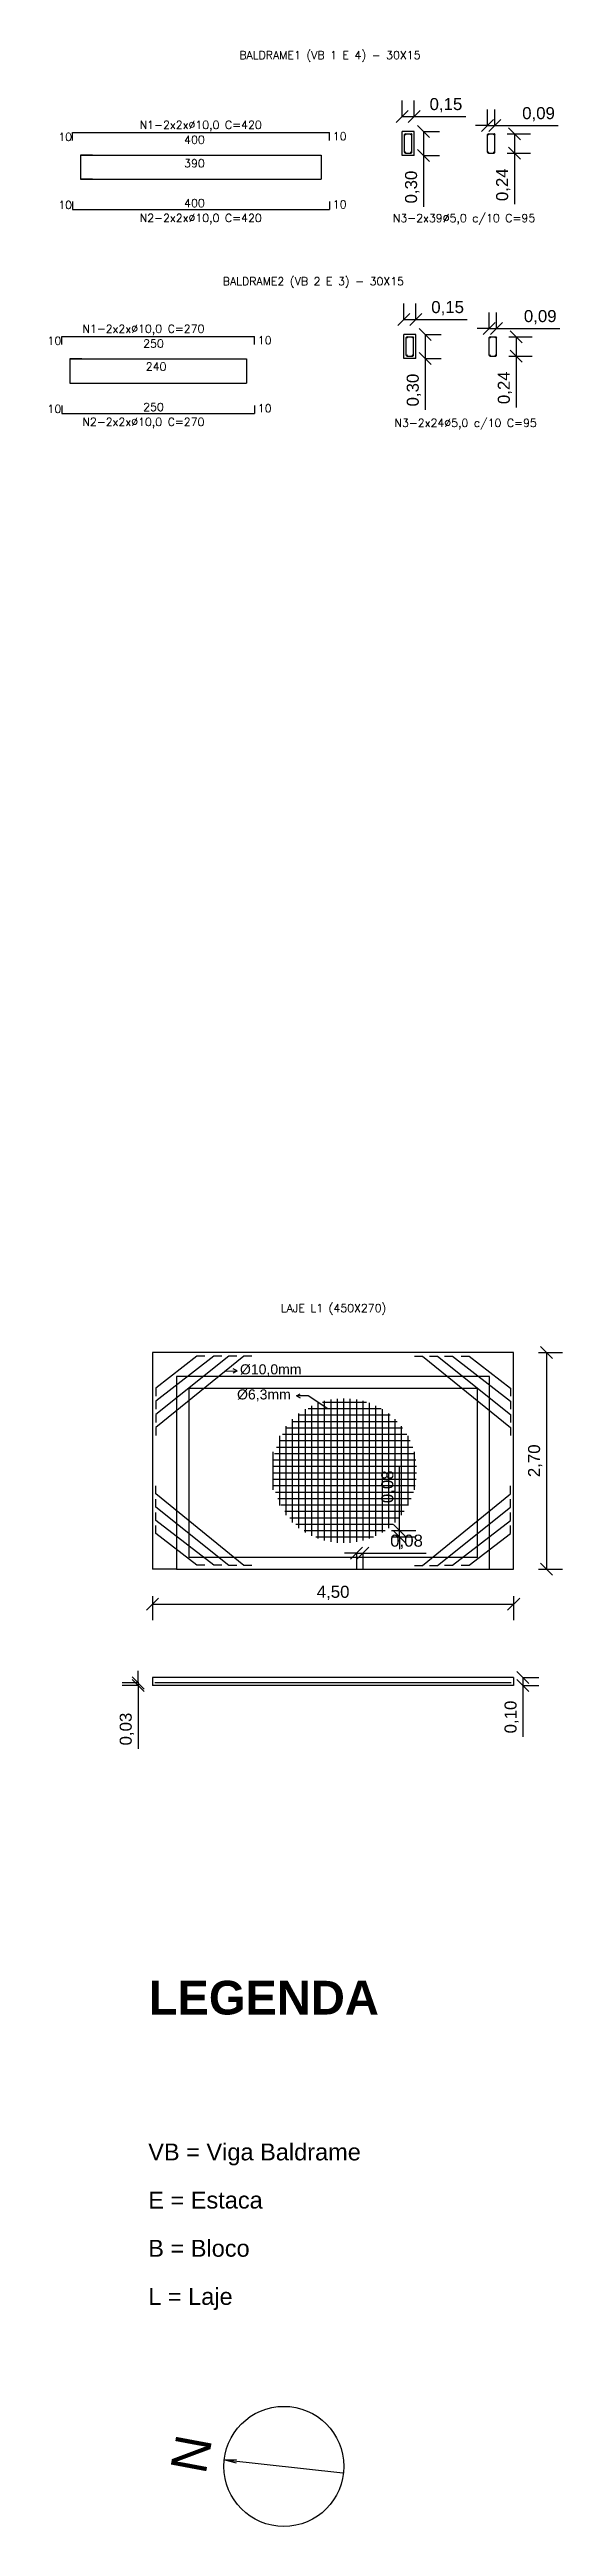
# Model space of a CAD drawing. Extents: x 0 to 11638, y -6007 to 0.
# Drawn here: x 10813.1 to 10819.49, y -5684.15 to -5653.29 of the extents above; entities that cross this region are included whole.
import ezdxf

# ---------------------------------------------------------------- set-up
doc = ezdxf.new("R2010")
doc.units = 0
doc.layers.get('0').update_dxf_attribs({"linetype": 'CONTINUOUS'})
doc.layers.get('Defpoints').update_dxf_attribs({"linetype": 'CONTINUOUS'})
for name, color, linetype in [('035', 5, 'CONTINUOUS'), ('ARQ - Cotas', 1, 'CONTINUOUS'), ('Arquitetônico - Alvenaria Alta', 251, 'CONTINUOUS'), ('Arquitetônico - Textos', 4, 'CONTINUOUS')]:
    doc.layers.add(name, color=color, linetype=linetype)
doc.layers.add('ARQ - Esquadrias', color=1, linetype='CONTINUOUS', lineweight=9)
doc.styles.add('ROMANS', font='romans.shx', dxfattribs={"height": 0.3})
doc.styles.get("Standard").update_dxf_attribs({"font": 'arial.ttf', "height": 0.15})
doc.dimstyles.get("Standard").update_dxf_attribs({"dimtxt": 0.1, "dimasz": 0.15, "dimexe": 0.2, "dimexo": 0.2, "dimgap": 0.05, "dimtad": 1, "dimzin": 0, "dimtxsty": 'STANDARD', "dimblk": 'OBLIQUE', "dimcen": 0.5, "dimclrd": 256, "dimclre": 256, "dimclrt": 256, "dimadec": 0, "dimazin": 0, "dimtfac": 1, "dimtmove": 0, "dimatfit": 3, "dimfxl": 0.1, "dimfxlon": 1, "dimtfillclr": 256, "dimtolj": 1, "dimtzin": 0, "dimlwd": -1, "dimarcsym": 0})

msp = doc.modelspace()

# ---------------------------------------------------------------- texts
at = {"width": 1}
msp.add_text('N', height=0.449, rotation=79.3613, dxfattribs=at).set_placement((10815.041, -5683.509))
at = {"linetype": 'Continuous', "char_height": 0.125, "width": 0.62899, "attachment_point": 1}
for s, insert in [('%%C10,0mm', (10815.47, -5669.67)), ('%%C6,3mm', (10815.434, -5669.983))]:
    msp.add_mtext(s, dxfattribs=dict(at, insert=insert))
at = {"attachment_point": 1}
for s, insert, char_height, width in [('\\pxt4;{\\fArial|b1|i0|c0|p34;LEGENDA}', (10814.333, -5677.35), 0.42, 12.90804), ('\\pxt4;VB = Viga Baldrame', (10814.327, -5679.377), 0.21, 6.45402), ('\\pxt4;E = Estaca', (10814.327, -5679.977), 0.21, 6.45402), ('\\pxt4;B = Bloco', (10814.327, -5680.577), 0.21, 6.45402), ('\\pxt4;L = Laje ', (10814.327, -5681.177), 0.21, 6.45402)]:
    msp.add_mtext(s, dxfattribs=dict(at, insert=insert, char_height=char_height, width=width))
at = {"layer": '035', "color": 0, "char_height": 0.1, "width": 6.19336, "attachment_point": 1, "style": 'ROMANS'}
for s, insert in [('BALDRAME1 (VB 1 E 4) - 30X15  ', (10815.462, -5653.311)), ('N1-2x2x%%C10,0 C=420', (10814.22, -5654.18)), ('10', (10813.206, -5654.33)), ('400', (10814.774, -5654.365)), ('10', (10816.627, -5654.322)), ('390', (10814.774, -5654.659)), ('10', (10813.206, -5655.178)), ('400', (10814.774, -5655.155)), ('10', (10816.627, -5655.171)), ('N2-2x2x%%C10,0 C=420', (10814.22, -5655.34)), ('N3-2x39%%C5,0 c/10 C=95 ', (10817.375, -5655.341)), ('BALDRAME2 (VB 2 E 3) - 30X15 ', (10815.256, -5656.129)), ('N1-2x2x%%C10,0 C=270', (10813.506, -5656.72)), ('10', (10813.071, -5656.87)), ('250', (10814.264, -5656.905)), ('10', (10815.693, -5656.863)), ('240', (10814.297, -5657.191)), ('10', (10813.071, -5657.718)), ('N2-2x2x%%C10,0 C=270', (10813.506, -5657.88)), ('250', (10814.264, -5657.695)), ('10', (10815.693, -5657.711)), ('N3-2x24%%C5,0 c/10 C=95 ', (10817.395, -5657.893)), ('LAJE L1 (450X270)', (10815.979, -5668.92))]:
    msp.add_mtext(s, dxfattribs=dict(at, insert=insert))

# ---------------------------------------------------------------- blocks, each defined once
blk = doc.blocks.new('_Oblique')
at = {"layer": 'ARQ - Esquadrias', "color": 0, "lineweight": -2}
blk.add_line((-0.5, -0.5), (0.5, 0.5), dxfattribs=at)
blk = doc.blocks.new('*D938')
at = {"layer": 'ARQ - Cotas', "transparency": 16777216}
for p, q in [((10816.921, -5672.021), (10816.771, -5672.021)), ((10816.921, -5672.021), (10817.001, -5672.021)), ((10817.001, -5672.021), (10817.791, -5672.021))]:
    blk.add_line(p, q, dxfattribs=at)
at = {"layer": 'ARQ - Cotas', "lineweight": -2, "transparency": 16777216}
for p, q in [((10816.921, -5672.021), (10816.921, -5672.221)), ((10817.001, -5672.021), (10817.001, -5672.221))]:
    blk.add_line(p, q, dxfattribs=at)
at = {"layer": 'Defpoints', "color": 0, "lineweight": -2, "transparency": 16777216}
for p in [(10816.921, -5671.821), (10817.001, -5671.821), (10817.001, -5672.021)]:
    blk.add_point(p, dxfattribs=at)
at = {"layer": 'ARQ - Cotas', "transparency": 16777216, "xscale": 0.15, "yscale": 0.15, "zscale": 0.15}
blk.add_blockref('_Oblique', (10816.921, -5672.021), dxfattribs=at)
at = {"layer": 'ARQ - Cotas', "transparency": 16777216, "xscale": 0.15, "yscale": 0.15, "zscale": 0.15, "rotation": 180}
blk.add_blockref('_Oblique', (10817.001, -5672.021), dxfattribs=at)
at = {"layer": 'ARQ - Cotas', "lineweight": -2, "transparency": 16777216, "insert": (10817.546, -5671.881), "char_height": 0.15, "attachment_point": 5}
blk.add_mtext('\\A1;0,08', dxfattribs=at)
blk = doc.blocks.new('*D939')
at = {"layer": 'ARQ - Cotas', "transparency": 16777216}
for p, q in [((10817.46, -5671.741), (10817.46, -5670.951)), ((10817.46, -5671.821), (10817.46, -5671.741)), ((10817.46, -5671.821), (10817.46, -5671.971))]:
    blk.add_line(p, q, dxfattribs=at)
at = {"layer": 'ARQ - Cotas', "lineweight": -2, "transparency": 16777216}
for p, q in [((10817.36, -5671.741), (10817.66, -5671.741)), ((10817.36, -5671.821), (10817.66, -5671.821))]:
    blk.add_line(p, q, dxfattribs=at)
at = {"layer": 'Defpoints', "color": 0, "lineweight": -2, "transparency": 16777216}
for p in [(10817.081, -5671.741), (10817.081, -5671.821), (10817.46, -5671.741)]:
    blk.add_point(p, dxfattribs=at)
at = {"layer": 'ARQ - Cotas', "transparency": 16777216, "xscale": 0.15, "yscale": 0.15, "zscale": 0.15}
for p, rotation in [((10817.46, -5671.741), 270), ((10817.46, -5671.821), 90)]:
    blk.add_blockref('_Oblique', p, dxfattribs=dict(at, rotation=rotation))
at = {"layer": 'ARQ - Cotas', "lineweight": -2, "transparency": 16777216, "insert": (10817.32, -5671.196), "char_height": 0.15, "attachment_point": 5, "rotation": 90}
blk.add_mtext('\\A1;0,08', dxfattribs=at)
blk = doc.blocks.new('*D944')
at = {"layer": 'ARQ - Cotas', "lineweight": -2, "transparency": 16777216}
for p, q in [((10819.189, -5669.522), (10819.489, -5669.522)), ((10819.189, -5672.222), (10819.489, -5672.222))]:
    blk.add_line(p, q, dxfattribs=at)
at = {"layer": 'ARQ - Cotas', "transparency": 16777216}
blk.add_line((10819.289, -5669.522), (10819.289, -5672.222), dxfattribs=at)
at = {"layer": 'Defpoints', "color": 0, "lineweight": -2, "transparency": 16777216}
for p in [(10818.581, -5669.522), (10818.881, -5672.222), (10819.289, -5672.222)]:
    blk.add_point(p, dxfattribs=at)
at = {"layer": 'ARQ - Cotas', "transparency": 16777216, "xscale": 0.15, "yscale": 0.15, "zscale": 0.15}
for p, rotation in [((10819.289, -5669.522), 90), ((10819.289, -5672.222), 270)]:
    blk.add_blockref('_Oblique', p, dxfattribs=dict(at, rotation=rotation))
at = {"layer": 'ARQ - Cotas', "lineweight": -2, "transparency": 16777216, "insert": (10819.149, -5670.872), "char_height": 0.15, "attachment_point": 5, "rotation": 90}
blk.add_mtext('\\A1;2,70', dxfattribs=at)
blk = doc.blocks.new('*D945')
at = {"layer": 'ARQ - Cotas', "lineweight": -2, "transparency": 16777216}
for p, q in [((10814.381, -5672.558), (10814.381, -5672.858)), ((10818.881, -5672.558), (10818.881, -5672.858))]:
    blk.add_line(p, q, dxfattribs=at)
at = {"layer": 'ARQ - Cotas', "transparency": 16777216}
blk.add_line((10814.381, -5672.658), (10818.881, -5672.658), dxfattribs=at)
at = {"layer": 'Defpoints', "color": 0, "lineweight": -2, "transparency": 16777216}
for p in [(10814.381, -5672.222), (10818.881, -5672.222), (10818.881, -5672.658)]:
    blk.add_point(p, dxfattribs=at)
at = {"layer": 'ARQ - Cotas', "transparency": 16777216, "xscale": 0.15, "yscale": 0.15, "zscale": 0.15, "rotation": 180}
blk.add_blockref('_Oblique', (10814.381, -5672.658), dxfattribs=at)
at = {"layer": 'ARQ - Cotas', "transparency": 16777216, "xscale": 0.15, "yscale": 0.15, "zscale": 0.15}
blk.add_blockref('_Oblique', (10818.881, -5672.658), dxfattribs=at)
at = {"layer": 'ARQ - Cotas', "lineweight": -2, "transparency": 16777216, "insert": (10816.631, -5672.518), "char_height": 0.15, "attachment_point": 5}
blk.add_mtext('\\A1;4,50', dxfattribs=at)
blk = doc.blocks.new('*D946')
at = {"layer": 'ARQ - Cotas', "lineweight": -2, "transparency": 16777216}
for p, q in [((10818.996, -5673.57), (10819.196, -5673.57)), ((10818.996, -5673.67), (10819.196, -5673.67))]:
    blk.add_line(p, q, dxfattribs=at)
at = {"layer": 'ARQ - Cotas', "transparency": 16777216}
for p, q in [((10818.996, -5673.57), (10818.996, -5673.67)), ((10818.996, -5673.67), (10818.996, -5674.309))]:
    blk.add_line(p, q, dxfattribs=at)
at = {"layer": 'Defpoints', "color": 0, "lineweight": -2, "transparency": 16777216}
for p in [(10818.881, -5673.57), (10818.881, -5673.67), (10818.996, -5673.67)]:
    blk.add_point(p, dxfattribs=at)
at = {"layer": 'ARQ - Cotas', "transparency": 16777216, "xscale": 0.15, "yscale": 0.15, "zscale": 0.15}
for p, rotation in [((10818.996, -5673.57), 90), ((10818.996, -5673.67), 270)]:
    blk.add_blockref('_Oblique', p, dxfattribs=dict(at, rotation=rotation))
at = {"layer": 'ARQ - Cotas', "lineweight": -2, "transparency": 16777216, "insert": (10818.856, -5674.064), "char_height": 0.15, "attachment_point": 5, "rotation": 90}
blk.add_mtext('\\A1;0,10', dxfattribs=at)
blk = doc.blocks.new('*D947')
at = {"layer": 'ARQ - Cotas', "lineweight": -2, "transparency": 16777216}
for p, q in [((10814.211, -5673.64), (10814.001, -5673.64)), ((10814.211, -5673.67), (10814.001, -5673.67))]:
    blk.add_line(p, q, dxfattribs=at)
at = {"layer": 'ARQ - Cotas', "transparency": 16777216}
for p, q in [((10814.201, -5673.64), (10814.201, -5673.49)), ((10814.201, -5673.64), (10814.201, -5673.67)), ((10814.201, -5673.67), (10814.201, -5674.459))]:
    blk.add_line(p, q, dxfattribs=at)
at = {"layer": 'Defpoints', "color": 0, "lineweight": -2, "transparency": 16777216}
for p in [(10814.201, -5673.67), (10814.411, -5673.64), (10814.411, -5673.67)]:
    blk.add_point(p, dxfattribs=at)
at = {"layer": 'ARQ - Cotas', "transparency": 16777216, "xscale": 0.15, "yscale": 0.15, "zscale": 0.15}
for p, rotation in [((10814.201, -5673.64), 270), ((10814.201, -5673.67), 90)]:
    blk.add_blockref('_Oblique', p, dxfattribs=dict(at, rotation=rotation))
at = {"layer": 'ARQ - Cotas', "lineweight": -2, "transparency": 16777216, "insert": (10814.06, -5674.214), "char_height": 0.15, "attachment_point": 5, "rotation": 90}
blk.add_mtext('\\A1;0,03', dxfattribs=at)
blk = doc.blocks.new('*D932')
at = {"layer": 'ARQ - Cotas', "lineweight": -2, "transparency": 16777216}
for p, q in [((10818.801, -5654.341), (10819.091, -5654.341)), ((10818.801, -5654.581), (10819.091, -5654.581))]:
    blk.add_line(p, q, dxfattribs=at)
at = {"layer": 'ARQ - Cotas', "transparency": 16777216}
for p, q in [((10818.891, -5654.341), (10818.891, -5654.581)), ((10818.891, -5654.581), (10818.891, -5655.22))]:
    blk.add_line(p, q, dxfattribs=at)
at = {"layer": 'Defpoints', "color": 0, "lineweight": -2, "transparency": 16777216}
for p in [(10818.601, -5654.341), (10818.601, -5654.581), (10818.891, -5654.581)]:
    blk.add_point(p, dxfattribs=at)
at = {"layer": 'ARQ - Cotas', "transparency": 16777216, "xscale": 0.15, "yscale": 0.15, "zscale": 0.15}
for p, rotation in [((10818.891, -5654.341), 90), ((10818.891, -5654.581), 270)]:
    blk.add_blockref('_Oblique', p, dxfattribs=dict(at, rotation=rotation))
at = {"layer": 'ARQ - Cotas', "lineweight": -2, "transparency": 16777216, "insert": (10818.751, -5654.976), "char_height": 0.15, "attachment_point": 5, "rotation": 90}
blk.add_mtext('\\A1;0,24', dxfattribs=at)
blk = doc.blocks.new('*D933')
at = {"layer": 'ARQ - Cotas', "lineweight": -2, "transparency": 16777216}
for p, q in [((10817.756, -5654.311), (10817.956, -5654.311)), ((10817.756, -5654.611), (10817.956, -5654.611))]:
    blk.add_line(p, q, dxfattribs=at)
at = {"layer": 'ARQ - Cotas', "transparency": 16777216}
for p, q in [((10817.756, -5654.311), (10817.756, -5654.611)), ((10817.756, -5654.611), (10817.756, -5655.25))]:
    blk.add_line(p, q, dxfattribs=at)
at = {"layer": 'Defpoints', "color": 0, "lineweight": -2, "transparency": 16777216}
for p in [(10817.642, -5654.311), (10817.642, -5654.611), (10817.756, -5654.611)]:
    blk.add_point(p, dxfattribs=at)
at = {"layer": 'ARQ - Cotas', "transparency": 16777216, "xscale": 0.15, "yscale": 0.15, "zscale": 0.15}
for p, rotation in [((10817.756, -5654.311), 90), ((10817.756, -5654.611), 270)]:
    blk.add_blockref('_Oblique', p, dxfattribs=dict(at, rotation=rotation))
at = {"layer": 'ARQ - Cotas', "lineweight": -2, "transparency": 16777216, "insert": (10817.616, -5655.005), "char_height": 0.15, "attachment_point": 5, "rotation": 90}
blk.add_mtext('\\A1;0,30', dxfattribs=at)
blk = doc.blocks.new('*D927')
at = {"layer": 'ARQ - Cotas', "transparency": 16777216}
for p, q in [((10818.556, -5654.238), (10818.406, -5654.238)), ((10818.556, -5654.238), (10818.646, -5654.238)), ((10818.646, -5654.238), (10819.436, -5654.238))]:
    blk.add_line(p, q, dxfattribs=at)
at = {"layer": 'ARQ - Cotas', "lineweight": -2, "transparency": 16777216}
for p, q in [((10818.556, -5654.238), (10818.556, -5654.038)), ((10818.646, -5654.238), (10818.646, -5654.038))]:
    blk.add_line(p, q, dxfattribs=at)
at = {"layer": 'Defpoints', "color": 0, "lineweight": -2, "transparency": 16777216}
for p in [(10818.646, -5654.238), (10818.556, -5654.366), (10818.646, -5654.366)]:
    blk.add_point(p, dxfattribs=at)
at = {"layer": 'ARQ - Cotas', "transparency": 16777216, "xscale": 0.15, "yscale": 0.15, "zscale": 0.15}
blk.add_blockref('_Oblique', (10818.556, -5654.238), dxfattribs=at)
at = {"layer": 'ARQ - Cotas', "transparency": 16777216, "xscale": 0.15, "yscale": 0.15, "zscale": 0.15, "rotation": 180}
blk.add_blockref('_Oblique', (10818.646, -5654.238), dxfattribs=at)
at = {"layer": 'ARQ - Cotas', "lineweight": -2, "transparency": 16777216, "insert": (10819.191, -5654.098), "char_height": 0.15, "attachment_point": 5}
blk.add_mtext('\\A1;0,09', dxfattribs=at)
blk = doc.blocks.new('*D928')
at = {"layer": 'ARQ - Cotas', "lineweight": -2, "transparency": 16777216}
for p, q in [((10817.492, -5654.125), (10817.492, -5653.925)), ((10817.642, -5654.125), (10817.642, -5653.925))]:
    blk.add_line(p, q, dxfattribs=at)
at = {"layer": 'ARQ - Cotas', "transparency": 16777216}
for p, q in [((10817.492, -5654.125), (10817.642, -5654.125)), ((10817.642, -5654.125), (10818.283, -5654.125))]:
    blk.add_line(p, q, dxfattribs=at)
at = {"layer": 'Defpoints', "color": 0, "lineweight": -2, "transparency": 16777216}
for p in [(10817.642, -5654.125), (10817.492, -5654.311), (10817.642, -5654.311)]:
    blk.add_point(p, dxfattribs=at)
at = {"layer": 'ARQ - Cotas', "transparency": 16777216, "xscale": 0.15, "yscale": 0.15, "zscale": 0.15, "rotation": 180}
blk.add_blockref('_Oblique', (10817.492, -5654.125), dxfattribs=at)
at = {"layer": 'ARQ - Cotas', "transparency": 16777216, "xscale": 0.15, "yscale": 0.15, "zscale": 0.15}
blk.add_blockref('_Oblique', (10817.642, -5654.125), dxfattribs=at)
at = {"layer": 'ARQ - Cotas', "lineweight": -2, "transparency": 16777216, "insert": (10818.037, -5653.985), "char_height": 0.15, "attachment_point": 5}
blk.add_mtext('\\A1;0,15', dxfattribs=at)
blk = doc.blocks.new('*D940')
at = {"layer": 'ARQ - Cotas', "lineweight": -2, "transparency": 16777216}
for p, q in [((10818.822, -5656.87), (10819.112, -5656.87)), ((10818.822, -5657.11), (10819.112, -5657.11))]:
    blk.add_line(p, q, dxfattribs=at)
at = {"layer": 'ARQ - Cotas', "transparency": 16777216}
for p, q in [((10818.912, -5656.87), (10818.912, -5657.11)), ((10818.912, -5657.11), (10818.912, -5657.749))]:
    blk.add_line(p, q, dxfattribs=at)
at = {"layer": 'Defpoints', "color": 0, "lineweight": -2, "transparency": 16777216}
for p in [(10818.622, -5656.87), (10818.622, -5657.11), (10818.912, -5657.11)]:
    blk.add_point(p, dxfattribs=at)
at = {"layer": 'ARQ - Cotas', "transparency": 16777216, "xscale": 0.15, "yscale": 0.15, "zscale": 0.15}
for p, rotation in [((10818.912, -5656.87), 90), ((10818.912, -5657.11), 270)]:
    blk.add_blockref('_Oblique', p, dxfattribs=dict(at, rotation=rotation))
at = {"layer": 'ARQ - Cotas', "lineweight": -2, "transparency": 16777216, "insert": (10818.772, -5657.505), "char_height": 0.15, "attachment_point": 5, "rotation": 90}
blk.add_mtext('\\A1;0,24', dxfattribs=at)
blk = doc.blocks.new('*D941')
at = {"layer": 'ARQ - Cotas', "lineweight": -2, "transparency": 16777216}
for p, q in [((10817.777, -5656.84), (10817.977, -5656.84)), ((10817.777, -5657.14), (10817.977, -5657.14))]:
    blk.add_line(p, q, dxfattribs=at)
at = {"layer": 'ARQ - Cotas', "transparency": 16777216}
for p, q in [((10817.777, -5656.84), (10817.777, -5657.14)), ((10817.777, -5657.14), (10817.777, -5657.779))]:
    blk.add_line(p, q, dxfattribs=at)
at = {"layer": 'Defpoints', "color": 0, "lineweight": -2, "transparency": 16777216}
for p in [(10817.663, -5656.84), (10817.663, -5657.14), (10817.777, -5657.14)]:
    blk.add_point(p, dxfattribs=at)
at = {"layer": 'ARQ - Cotas', "transparency": 16777216, "xscale": 0.15, "yscale": 0.15, "zscale": 0.15}
for p, rotation in [((10817.777, -5656.84), 90), ((10817.777, -5657.14), 270)]:
    blk.add_blockref('_Oblique', p, dxfattribs=dict(at, rotation=rotation))
at = {"layer": 'ARQ - Cotas', "lineweight": -2, "transparency": 16777216, "insert": (10817.637, -5657.534), "char_height": 0.15, "attachment_point": 5, "rotation": 90}
blk.add_mtext('\\A1;0,30', dxfattribs=at)
blk = doc.blocks.new('*D942')
at = {"layer": 'ARQ - Cotas', "lineweight": -2, "transparency": 16777216}
for p, q in [((10818.577, -5656.766), (10818.577, -5656.566)), ((10818.667, -5656.766), (10818.667, -5656.566))]:
    blk.add_line(p, q, dxfattribs=at)
at = {"layer": 'ARQ - Cotas', "transparency": 16777216}
for p, q in [((10818.577, -5656.766), (10818.427, -5656.766)), ((10818.577, -5656.766), (10818.667, -5656.766)), ((10818.667, -5656.766), (10819.457, -5656.766))]:
    blk.add_line(p, q, dxfattribs=at)
at = {"layer": 'Defpoints', "color": 0, "lineweight": -2, "transparency": 16777216}
for p in [(10818.577, -5656.895), (10818.667, -5656.766), (10818.667, -5656.895)]:
    blk.add_point(p, dxfattribs=at)
at = {"layer": 'ARQ - Cotas', "transparency": 16777216, "xscale": 0.15, "yscale": 0.15, "zscale": 0.15}
blk.add_blockref('_Oblique', (10818.577, -5656.766), dxfattribs=at)
at = {"layer": 'ARQ - Cotas', "transparency": 16777216, "xscale": 0.15, "yscale": 0.15, "zscale": 0.15, "rotation": 180}
blk.add_blockref('_Oblique', (10818.667, -5656.766), dxfattribs=at)
at = {"layer": 'ARQ - Cotas', "lineweight": -2, "transparency": 16777216, "insert": (10819.212, -5656.626), "char_height": 0.15, "attachment_point": 5}
blk.add_mtext('\\A1;0,09', dxfattribs=at)
blk = doc.blocks.new('*D943')
at = {"layer": 'ARQ - Cotas', "lineweight": -2, "transparency": 16777216}
for p, q in [((10817.513, -5656.654), (10817.513, -5656.454)), ((10817.663, -5656.654), (10817.663, -5656.454))]:
    blk.add_line(p, q, dxfattribs=at)
at = {"layer": 'ARQ - Cotas', "transparency": 16777216}
for p, q in [((10817.513, -5656.654), (10817.663, -5656.654)), ((10817.663, -5656.654), (10818.303, -5656.654))]:
    blk.add_line(p, q, dxfattribs=at)
at = {"layer": 'Defpoints', "color": 0, "lineweight": -2, "transparency": 16777216}
for p in [(10817.663, -5656.654), (10817.513, -5656.84), (10817.663, -5656.84)]:
    blk.add_point(p, dxfattribs=at)
at = {"layer": 'ARQ - Cotas', "transparency": 16777216, "xscale": 0.15, "yscale": 0.15, "zscale": 0.15, "rotation": 180}
blk.add_blockref('_Oblique', (10817.513, -5656.654), dxfattribs=at)
at = {"layer": 'ARQ - Cotas', "transparency": 16777216, "xscale": 0.15, "yscale": 0.15, "zscale": 0.15}
blk.add_blockref('_Oblique', (10817.663, -5656.654), dxfattribs=at)
at = {"layer": 'ARQ - Cotas', "lineweight": -2, "transparency": 16777216, "insert": (10818.058, -5656.514), "char_height": 0.15, "attachment_point": 5}
blk.add_mtext('\\A1;0,15', dxfattribs=at)

# ---------------------------------------------------------------- dimensions: what is measured, and where the dimension line sits
at = {"layer": 'ARQ - Cotas', "lineweight": -2}
for base, p1, p2, picture, middle in [((10817.642, -5654.125), (10817.492, -5654.311), (10817.642, -5654.311), '*D928', (10818.037, -5653.985)), ((10818.646, -5654.238), (10818.556, -5654.366), (10818.646, -5654.366), '*D927', (10819.191, -5654.098)), ((10817.663, -5656.654), (10817.513, -5656.84), (10817.663, -5656.84), '*D943', (10818.058, -5656.514)), ((10818.667, -5656.766), (10818.577, -5656.895), (10818.667, -5656.895), '*D942', (10819.212, -5656.626)), ((10817.001, -5672.021), (10816.921, -5671.821), (10817.001, -5671.821), '*D938', (10817.546, -5671.881)), ((10818.881, -5672.658), (10814.381, -5672.222), (10818.881, -5672.222), '*D945', (10816.631, -5672.518))]:
    dim = msp.add_linear_dim(base=base, p1=p1, p2=p2, dimstyle='STANDARD', dxfattribs=at)
    dim.commit()
    dim.dimension.update_dxf_attribs({"geometry": picture, "text_midpoint": middle})
for p1, p2, picture, middle in [((10817.642, -5654.311), (10817.642, -5654.611), '*D933', (10817.616, -5655.005)), ((10817.663, -5656.84), (10817.663, -5657.14), '*D941', (10817.637, -5657.534))]:
    dim = msp.add_aligned_dim(p1=p1, p2=p2, distance=0.114, dimstyle='STANDARD', dxfattribs=at)
    dim.commit()
    dim.dimension.update_dxf_attribs({"geometry": picture, "text_midpoint": middle})
for base, p1, p2, picture, middle in [((10818.891, -5654.581), (10818.601, -5654.341), (10818.601, -5654.581), '*D932', (10818.751, -5654.976)), ((10818.912, -5657.11), (10818.622, -5656.87), (10818.622, -5657.11), '*D940', (10818.772, -5657.505)), ((10819.289, -5672.222), (10818.581, -5669.522), (10818.881, -5672.222), '*D944', (10819.149, -5670.872)), ((10817.46, -5671.741), (10817.081, -5671.821), (10817.081, -5671.741), '*D939', (10817.32, -5671.196)), ((10814.201, -5673.67), (10814.411, -5673.64), (10814.411, -5673.67), '*D947', (10814.06, -5674.214)), ((10818.996, -5673.67), (10818.881, -5673.57), (10818.881, -5673.67), '*D946', (10818.856, -5674.064))]:
    dim = msp.add_linear_dim(base=base, p1=p1, p2=p2, angle=90, dimstyle='STANDARD', dxfattribs=at)
    dim.commit()
    dim.dimension.update_dxf_attribs({"geometry": picture, "text_midpoint": middle})

# ---------------------------------------------------------------- linework, layer by layer
at = {"linetype": 'Continuous'}
for p, q in [((10814.381, -5669.522), (10814.381, -5672.222)), ((10818.881, -5669.522), (10814.381, -5669.522)), ((10818.881, -5672.222), (10818.881, -5669.522)), ((10815.288, -5669.754), (10815.434, -5669.753)), ((10815.434, -5669.753), (10815.386, -5669.727)), ((10815.434, -5669.753), (10815.386, -5669.779)), ((10816.173, -5670.062), (10816.221, -5670.036)), ((10816.319, -5670.062), (10816.173, -5670.062)), ((10816.173, -5670.062), (10816.22, -5670.088)), ((10816.565, -5670.223), (10816.319, -5670.062)), ((10814.681, -5672.222), (10814.381, -5672.222)), ((10814.681, -5672.222), (10818.581, -5672.222)), ((10818.581, -5672.222), (10818.881, -5672.222)), ((10814.381, -5673.57), (10814.381, -5673.67)), ((10818.881, -5673.57), (10814.381, -5673.57)), ((10818.881, -5673.67), (10814.381, -5673.67)), ((10818.881, -5673.57), (10818.881, -5673.67)), ((10815.28, -5683.319), (10815.426, -5683.315)), ((10815.28, -5683.319), (10816.754, -5683.479)), ((10815.28, -5683.319), (10815.422, -5683.354))]:
    msp.add_line(p, q, dxfattribs=at)
at = {"color": 6, "linetype": 'Continuous'}
for p, q in [((10815.332, -5669.567), (10814.421, -5670.294)), ((10815.518, -5669.567), (10814.421, -5670.459)), ((10814.934, -5669.569), (10814.421, -5669.967)), ((10815.143, -5669.57), (10814.421, -5670.129)), ((10815.034, -5669.569), (10814.934, -5669.569)), ((10815.243, -5669.57), (10815.143, -5669.57)), ((10815.432, -5669.567), (10815.332, -5669.567)), ((10815.618, -5669.567), (10815.518, -5669.567)), ((10817.645, -5669.567), (10817.745, -5669.567)), ((10817.745, -5669.567), (10818.842, -5670.459)), ((10817.831, -5669.567), (10817.931, -5669.567)), ((10817.931, -5669.567), (10818.842, -5670.294)), ((10818.019, -5669.57), (10818.119, -5669.57)), ((10818.119, -5669.57), (10818.842, -5670.129)), ((10818.228, -5669.569), (10818.328, -5669.569)), ((10818.328, -5669.569), (10818.842, -5669.967)), ((10814.421, -5669.967), (10814.421, -5670.067)), ((10818.842, -5669.967), (10818.842, -5670.067)), ((10814.421, -5670.129), (10814.421, -5670.229)), ((10814.421, -5670.294), (10814.421, -5670.394)), ((10816.201, -5670.284), (10816.201, -5671.71)), ((10816.205, -5670.301), (10817.343, -5670.301)), ((10816.281, -5670.229), (10816.281, -5671.765)), ((10816.32, -5670.221), (10817.228, -5670.221)), ((10816.361, -5670.186), (10816.361, -5671.808)), ((10816.441, -5670.152), (10816.441, -5671.841)), ((10816.499, -5670.141), (10817.049, -5670.141)), ((10816.521, -5670.127), (10816.521, -5671.866)), ((10816.601, -5670.11), (10816.601, -5671.883)), ((10816.681, -5670.101), (10816.681, -5671.893)), ((10816.761, -5670.098), (10816.761, -5671.896)), ((10816.841, -5670.101), (10816.841, -5671.893)), ((10816.921, -5670.11), (10816.921, -5671.883)), ((10817.001, -5670.127), (10817.001, -5671.866)), ((10817.081, -5670.152), (10817.081, -5671.841)), ((10817.161, -5670.186), (10817.161, -5671.808)), ((10817.241, -5670.229), (10817.241, -5671.765)), ((10817.321, -5670.284), (10817.321, -5671.71)), ((10818.842, -5670.129), (10818.842, -5670.229)), ((10818.842, -5670.294), (10818.842, -5670.394)), ((10814.421, -5670.459), (10814.421, -5670.559)), ((10815.957, -5670.621), (10817.59, -5670.621)), ((10815.961, -5670.563), (10815.961, -5671.43)), ((10815.999, -5670.541), (10817.549, -5670.541)), ((10816.041, -5670.442), (10816.041, -5671.551)), ((10816.052, -5670.461), (10817.496, -5670.461)), ((10816.119, -5670.381), (10817.429, -5670.381)), ((10816.121, -5670.353), (10816.121, -5671.64)), ((10817.401, -5670.353), (10817.401, -5671.64)), ((10817.481, -5670.442), (10817.481, -5671.551)), ((10817.561, -5670.563), (10817.561, -5671.43)), ((10818.842, -5670.459), (10818.842, -5670.559)), ((10815.877, -5670.941), (10817.671, -5670.941)), ((10815.881, -5670.761), (10815.881, -5671.232)), ((10815.885, -5670.861), (10817.662, -5670.861)), ((10815.901, -5670.781), (10817.646, -5670.781)), ((10815.925, -5670.701), (10817.623, -5670.701)), ((10817.641, -5670.761), (10817.641, -5671.232)), ((10814.421, -5671.285), (10814.421, -5671.185)), ((10815.875, -5671.021), (10817.672, -5671.021)), ((10815.881, -5671.101), (10817.667, -5671.101)), ((10815.894, -5671.181), (10817.654, -5671.181)), ((10818.842, -5671.285), (10818.842, -5671.185)), ((10815.518, -5672.176), (10814.421, -5671.285)), ((10814.421, -5671.45), (10814.421, -5671.35)), ((10815.332, -5672.176), (10814.421, -5671.45)), ((10814.421, -5671.615), (10814.421, -5671.515)), ((10815.915, -5671.261), (10817.633, -5671.261)), ((10815.944, -5671.341), (10817.604, -5671.341)), ((10815.981, -5671.421), (10817.566, -5671.421)), ((10816.03, -5671.501), (10817.518, -5671.501)), ((10817.745, -5672.176), (10818.842, -5671.285)), ((10817.931, -5672.176), (10818.842, -5671.45)), ((10818.842, -5671.45), (10818.842, -5671.35)), ((10818.842, -5671.615), (10818.842, -5671.515)), ((10815.143, -5672.173), (10814.421, -5671.615)), ((10814.421, -5671.777), (10814.421, -5671.677)), ((10814.934, -5672.174), (10814.421, -5671.777)), ((10816.091, -5671.581), (10817.457, -5671.581)), ((10816.091, -5671.581), (10817.457, -5671.581)), ((10816.168, -5671.661), (10817.38, -5671.661)), ((10816.27, -5671.741), (10817.278, -5671.741)), ((10816.415, -5671.821), (10817.133, -5671.821)), ((10818.119, -5672.173), (10818.842, -5671.615)), ((10818.328, -5672.174), (10818.842, -5671.777)), ((10818.842, -5671.777), (10818.842, -5671.677)), ((10815.034, -5672.174), (10814.934, -5672.174)), ((10815.243, -5672.173), (10815.143, -5672.173)), ((10815.432, -5672.176), (10815.332, -5672.176)), ((10815.618, -5672.176), (10815.518, -5672.176)), ((10817.645, -5672.176), (10817.745, -5672.176)), ((10817.831, -5672.176), (10817.931, -5672.176)), ((10818.019, -5672.173), (10818.119, -5672.173)), ((10818.228, -5672.174), (10818.328, -5672.174)), ((10818.851, -5673.64), (10814.411, -5673.64))]:
    msp.add_line(p, q, dxfattribs=at)
at = {"color": 9, "linetype": 'Continuous'}
for p, q in [((10814.681, -5669.822), (10814.681, -5672.222)), ((10818.581, -5669.822), (10814.681, -5669.822)), ((10814.831, -5669.972), (10814.831, -5672.072)), ((10818.431, -5669.972), (10814.831, -5669.972)), ((10818.431, -5672.072), (10818.431, -5669.972)), ((10818.581, -5672.222), (10818.581, -5669.822)), ((10814.831, -5672.072), (10818.431, -5672.072))]:
    msp.add_line(p, q, dxfattribs=at)
msp.add_circle((10816.017, -5683.399), 0.748)
at = {"layer": 'Arquitetônico - Alvenaria Alta', "color": 62, "linetype": 'Continuous'}
for p, q in [((10817.492, -5654.611), (10817.492, -5654.311)), ((10817.642, -5654.311), (10817.492, -5654.311)), ((10817.642, -5654.611), (10817.642, -5654.311)), ((10813.634, -5654.606), (10813.484, -5654.606)), ((10817.642, -5654.611), (10817.492, -5654.611)), ((10813.634, -5654.906), (10813.484, -5654.906)), ((10817.513, -5657.14), (10817.513, -5656.84)), ((10817.663, -5656.84), (10817.513, -5656.84)), ((10817.663, -5657.14), (10817.663, -5656.84)), ((10813.5, -5657.146), (10813.35, -5657.146)), ((10817.663, -5657.14), (10817.513, -5657.14))]:
    msp.add_line(p, q, dxfattribs=at)
at = {"layer": 'Arquitetônico - Alvenaria Alta', "color": 6, "linetype": 'Continuous'}
for p, q in [((10817.522, -5654.572), (10817.522, -5654.352)), ((10817.612, -5654.571), (10817.612, -5654.351)), ((10818.556, -5654.572), (10818.556, -5654.352)), ((10818.646, -5654.571), (10818.646, -5654.351)), ((10817.543, -5657.101), (10817.543, -5656.881)), ((10817.633, -5657.1), (10817.633, -5656.88)), ((10818.577, -5657.101), (10818.577, -5656.881)), ((10818.667, -5657.1), (10818.667, -5656.88))]:
    msp.add_line(p, q, dxfattribs=at)
at = {"layer": 'Arquitetônico - Textos', "color": 6}
for p, q in [((10813.384, -5654.426), (10813.384, -5654.326)), ((10813.384, -5654.326), (10816.588, -5654.326)), ((10816.588, -5654.426), (10816.588, -5654.326)), ((10817.532, -5654.342), (10817.602, -5654.341)), ((10817.532, -5654.582), (10817.602, -5654.581)), ((10818.566, -5654.342), (10818.636, -5654.341)), ((10818.566, -5654.582), (10818.636, -5654.581)), ((10813.384, -5655.185), (10813.384, -5655.285)), ((10816.588, -5655.185), (10816.588, -5655.285)), ((10813.384, -5655.285), (10816.588, -5655.285)), ((10813.25, -5656.967), (10813.25, -5656.867)), ((10813.25, -5656.867), (10815.653, -5656.867)), ((10815.653, -5656.967), (10815.653, -5656.867)), ((10817.553, -5656.871), (10817.623, -5656.87)), ((10818.587, -5656.871), (10818.657, -5656.87)), ((10817.553, -5657.111), (10817.623, -5657.11)), ((10818.587, -5657.111), (10818.657, -5657.11)), ((10813.25, -5657.725), (10813.25, -5657.825)), ((10813.25, -5657.825), (10815.653, -5657.825)), ((10815.653, -5657.725), (10815.653, -5657.825))]:
    msp.add_line(p, q, dxfattribs=at)
at = {"layer": 'Arquitetônico - Textos', "color": 62}
for p, q in [((10813.484, -5654.606), (10816.484, -5654.606)), ((10813.484, -5654.606), (10813.484, -5654.906)), ((10816.484, -5654.606), (10816.484, -5654.906)), ((10813.484, -5654.906), (10816.484, -5654.906)), ((10813.35, -5657.146), (10815.55, -5657.146)), ((10813.35, -5657.146), (10813.35, -5657.446)), ((10815.55, -5657.146), (10815.55, -5657.446)), ((10813.35, -5657.446), (10815.55, -5657.446))]:
    msp.add_line(p, q, dxfattribs=at)
at = {"layer": 'Arquitetônico - Textos', "color": 6}
for centre in [(10817.53, -5654.349), (10817.53, -5654.574), (10817.604, -5654.348), (10817.604, -5654.573), (10818.564, -5654.349), (10818.564, -5654.574), (10818.639, -5654.348), (10818.639, -5654.573), (10817.55, -5656.878), (10817.625, -5656.877), (10818.585, -5656.878), (10818.659, -5656.877), (10817.55, -5657.103), (10817.625, -5657.102), (10818.585, -5657.103), (10818.659, -5657.102)]:
    msp.add_circle(centre, 0.00625, dxfattribs=at)
for centre, start, end in [((10817.532, -5654.352), 90, 180), ((10817.532, -5654.572), 180, 270), ((10817.602, -5654.351), 0, 90), ((10817.602, -5654.571), 270, 0), ((10818.566, -5654.352), 90, 180), ((10818.566, -5654.572), 180, 270), ((10818.636, -5654.351), 0, 90), ((10818.636, -5654.571), 270, 0), ((10817.553, -5656.881), 90, 180), ((10817.623, -5656.88), 0, 90), ((10818.587, -5656.881), 90, 180), ((10818.657, -5656.88), 0, 90), ((10817.553, -5657.101), 180, 270), ((10817.623, -5657.1), 270, 0), ((10818.587, -5657.101), 180, 270), ((10818.657, -5657.1), 270, 0)]:
    msp.add_arc(centre, 0.01, start, end, dxfattribs=at)

msp.set_redraw_order([(e.dxf.handle, doc.entitydb.next_handle()) for e in msp.query("TEXT MTEXT ATTDEF DIMENSION ARC_DIMENSION")])  # texts and dimensions are drawn at this point

doc.saveas('drawing.dxf')
